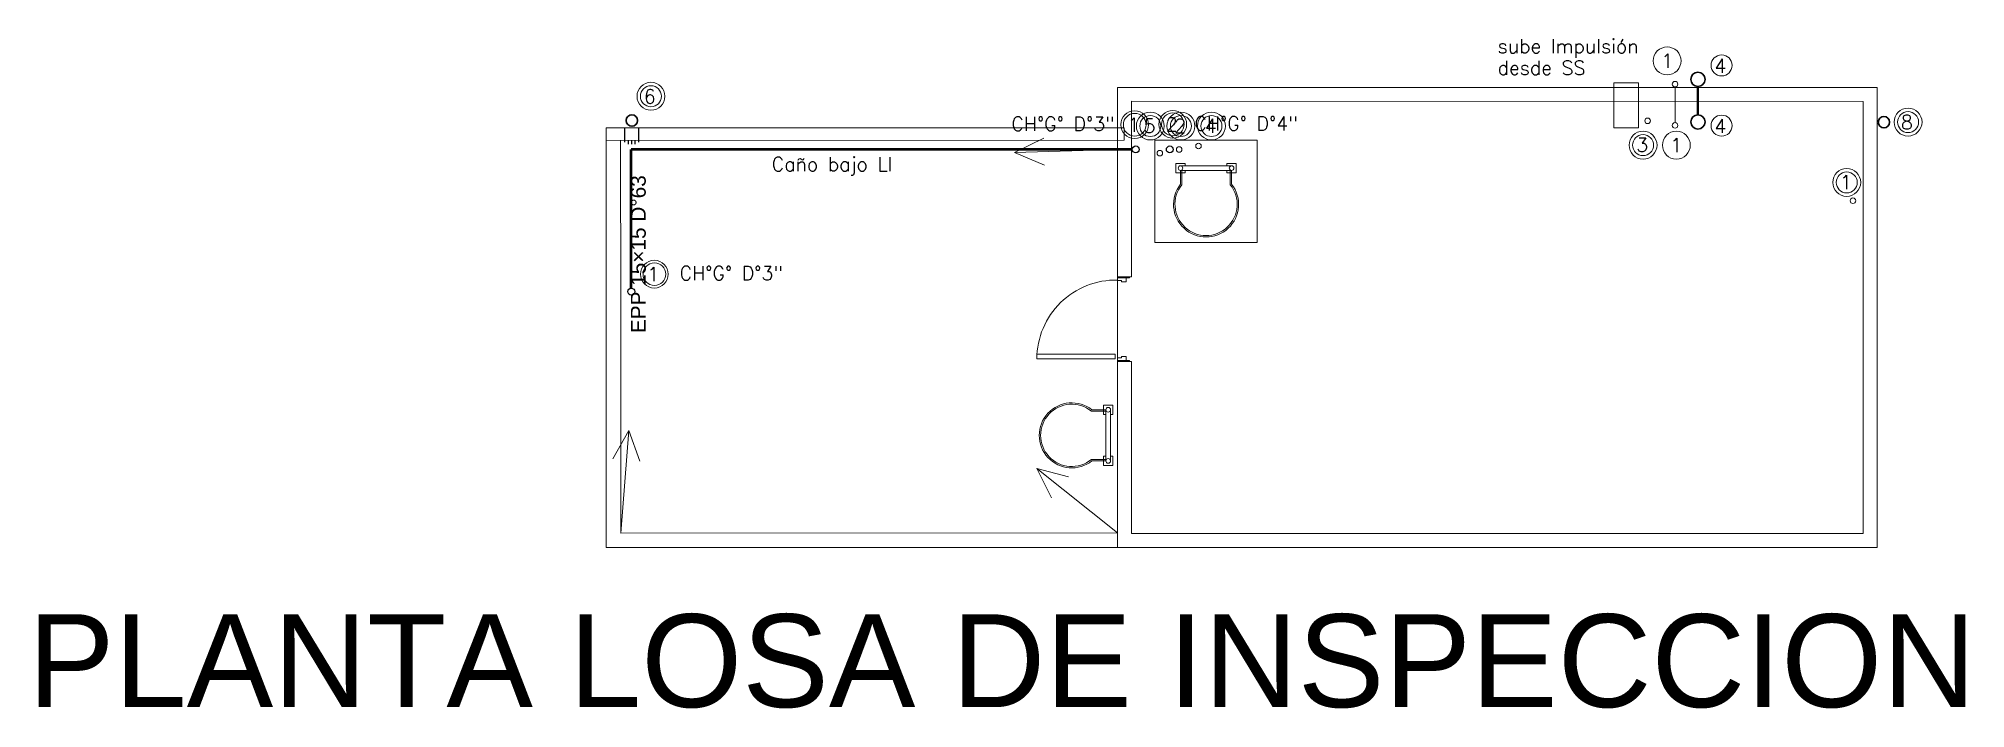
# Model space of a CAD drawing. Header units: millimetres. Extents: x 539 to 842, y -453 to -96.
# Drawn here: x 800.35 to 821.08, y -178.98 to -171.77 of the extents above; entities that cross this region are included whole.
import ezdxf
from ezdxf.enums import TextEntityAlignment as Align

# ---------------------------------------------------------------- set-up
doc = ezdxf.new("R2010")
doc.units = ezdxf.units.MM
doc.header["$LTSCALE"] = 0.1
doc.linetypes.add('ACAD_ISO02W100', pattern=[15, 12, -3])
doc.linetypes.add('CONTINUA', pattern=[0])
doc.layers.get('0').update_dxf_attribs({"lineweight": 5})
for name, color, linetype, lineweight in [('00-Agua Fria', 5, 'ACAD_ISO02W100', 20), ('00-Texto AF', 7, 'Continuous', 18), ('00_Incendio_Cañeria', 1, 'Continuous', 30), ('00_Incendio_Montantes', 1, 'Continuous', 30), ('00_Incendio_Numeracion Montantes', 1, 'Continuous', 30), ('00_Incendio_Textos', 7, 'Continuous', 13), ('A-DETL-GENF', 7, 'Continuous', 5), ('A-DOOR', 7, 'Continuous', 5), ('A-Texto Pluvial', 7, 'Continuous', 20), ('A-WALL', 7, 'Continuous', 5)]:
    doc.layers.add(name, color=color, linetype=linetype, lineweight=lineweight)
for name, color, linetype in [('00-Pluvial', 40, 'Continuous'), ('00-Ventilacion', 3, 'Continuous'), ('Textos', 7, 'Continuous')]:
    doc.layers.add(name, color=color, linetype=linetype)
doc.styles.add('Arial', font='arial.ttf', dxfattribs={"height": 0.245883})
doc.styles.add('Romans', font='romans.shx')
doc.styles.get("Standard").update_dxf_attribs({"font": 'arial.ttf'})

msp = doc.modelspace()

# ---------------------------------------------------------------- texts
at = {"color": 8, "insert": (800.237, -177.964), "char_height": 1, "attachment_point": 1}
msp.add_mtext_dynamic_manual_height_columns('PLANTA LOSA DE INSPECCION', width=25.75024, gutter_width=12.5, heights=[0], dxfattribs=at)
at = {"layer": '00-Texto AF', "style": 'Romans'}
for s, p in [('sube Impulsión', (816.048, -171.928)), ('desde SS', (816.048, -172.162))]:
    msp.add_text(s, height=0.15, dxfattribs=at).set_placement(p)
for s, rotation, p in [('1', 360, (817.872, -172.011)), ('1', 360, (817.971, -172.918)), ('Caño bajo LI', 0, (808.888, -173.121))]:
    msp.add_text(s, height=0.15, rotation=rotation, dxfattribs=at).set_placement(p, align=Align.MIDDLE_CENTER)
for s, p in [('5', (812.239, -172.784)), ('2', (812.568, -172.784)), ('4', (812.897, -172.784)), ('3', (817.54, -172.99)), ('1', (819.731, -173.39))]:
    msp.add_text(s, height=0.15, rotation=360, dxfattribs=at).set_placement(p)
at = {"layer": '00_Incendio_Textos', "lineweight": 18, "char_height": 0.15, "attachment_point": 3}
for s, insert in [('\\A1;{\\Fromans|c0;CH°G° D°3\\H1x;"}', (811.929, -172.613)), ('\\A1;{\\Fromans|c0;CH°G° D°4"}', (813.898, -172.609)), ('\\A1;{\\Fromans|c0;CH°G° D°3\\H1x;"}', (808.36, -174.221))]:
    msp.add_mtext_dynamic_manual_height_columns(s, width=1.33303, gutter_width=12.5, heights=[0], dxfattribs=dict(at, insert=insert))
at = {"layer": '00_Incendio_Textos', "color": 7, "style": 'Romans', "flags": 8}
for tag, p in [('1', (812.131, -172.698)), ('2', (812.542, -172.694)), ('1', (806.965, -174.306))]:
    msp.add_attdef(tag, text='1', height=0.15, dxfattribs=at).set_placement(p, align=Align.MIDDLE_CENTER)
at = {"layer": 'A-Texto Pluvial', "style": 'Arial'}
msp.add_text('EPP 15×15 D°63', height=0.16, rotation=90, dxfattribs=at).set_placement((806.884, -174.94))
at = {"layer": 'Textos', "style": 'Romans'}
for s, p in [('4', (818.38, -172.139)), ('6', (806.863, -172.47)), ('4', (818.38, -172.787)), ('8', (820.387, -172.747))]:
    msp.add_text(s, height=0.15, rotation=360, dxfattribs=at).set_placement(p)

# ---------------------------------------------------------------- blocks, each defined once
blk = doc.blocks.new('JW_Interior_Door_Fire_810_Single_1_0 - Puerta contra Incendio-1442120-MUN-2-TORRE- 5_ Piso __12_11_')
at = {"layer": 'A-DETL-GENF', "color": 8}
for p, q in [((-0.445, 0.027), (-0.403, 0.027)), ((-0.445, -0.065), (-0.445, 0.027)), ((-0.403, 0.027), (-0.403, -0.0235)), ((0.403, 0.027), (0.445, 0.027)), ((0.403, -0.0235), (0.403, 0.027)), ((0.445, 0.027), (0.445, -0.065)), ((-0.415, -0.065), (-0.445, -0.065)), ((-0.415, -0.0235), (-0.415, -0.065)), ((-0.403, -0.0235), (-0.415, -0.0235)), ((0.3762, -0.0918), (0.4272, -0.0918)), ((0.3762, -0.9328), (0.3762, -0.0918)), ((0.415, -0.0235), (0.403, -0.0235)), ((0.415, -0.065), (0.415, -0.0235)), ((0.445, -0.065), (0.415, -0.065)), ((0.4272, -0.0918), (0.4272, -0.9328)), ((0.4272, -0.9328), (0.3762, -0.9328))]:
    blk.add_line(p, q, dxfattribs=at)
blk.add_arc((0.4303, -0.0815), 0.8513, 178.88942, 269.79136, dxfattribs=at)
at = {"layer": 'A-DOOR', "color": 8, "lineweight": 18}
for p, q in [((-0.455, -0.065), (-0.455, 0.065)), ((-0.455, 0.065), (-0.445, 0.065)), ((-0.445, 0.065), (-0.445, 0.027)), ((0.445, 0.065), (0.455, 0.065)), ((0.445, 0.027), (0.445, 0.065)), ((0.455, 0.065), (0.455, -0.065)), ((-0.445, -0.065), (-0.455, -0.065)), ((0.455, -0.065), (0.445, -0.065))]:
    blk.add_line(p, q, dxfattribs=at)
blk = doc.blocks.new('1-losa Inspeccion Final')
at = {"color": 8, "lineweight": 18}
for p, q in [((848.74, -172.248), (848.477, -172.248)), ((848.477, -172.732), (848.477, -172.248)), ((848.74, -172.732), (848.74, -172.248)), ((837.636, -174.808), (837.634, -172.748)), ((837.793, -174.648), (837.791, -172.865)), ((848.477, -172.732), (848.74, -172.732)), ((843.266, -174.335), (843.286, -174.335)), ((837.793, -174.648), (837.794, -177.09)), ((837.636, -174.808), (837.637, -177.248)), ((843.136, -175.166), (843.136, -175.324)), ((843.266, -175.245), (843.286, -175.245)), ((843.136, -177.089), (837.794, -177.091)), ((844.936, -177.096), (851.158, -177.096)), ((843.136, -177.246), (837.637, -177.248)), ((851.168, -177.246), (845.086, -177.246))]:
    blk.add_line(p, q, dxfattribs=at)
for points in [[(843.136, -177.246), (851.308, -177.246), (851.308, -172.297), (843.136, -172.297)], [(837.634, -172.732), (843.207, -172.731), (843.207, -172.866), (837.634, -172.867)]]:
    blk.add_lwpolyline(points, close=True, dxfattribs=at)
for points in [[(843.286, -175.245), (843.286, -177.096), (851.158, -177.096), (851.158, -172.447), (843.286, -172.446), (843.286, -174.335)], [(843.864, -173.189), (843.864, -173.214), (843.764, -173.214), (843.764, -173.114), (843.864, -173.114), (843.864, -173.139)], [(844.364, -173.139), (843.814, -173.139)], [(843.814, -173.189), (844.364, -173.189)], [(844.314, -173.189), (844.314, -173.214), (844.414, -173.214), (844.414, -173.114), (844.314, -173.114), (844.314, -173.139)], [(843.011, -175.815), (842.986, -175.815), (842.986, -175.715), (843.086, -175.715), (843.086, -175.815), (843.061, -175.815)], [(843.011, -175.765), (843.011, -176.315)], [(843.061, -176.315), (843.061, -175.765)], [(843.011, -176.265), (842.986, -176.265), (842.986, -176.365), (843.086, -176.365), (843.086, -176.265), (843.061, -176.265)]]:
    blk.add_lwpolyline(points, dxfattribs=at)
at = {"color": 8, "linetype": 'Continuous', "lineweight": 18}
blk.add_lwpolyline([(843.539, -172.864), (844.639, -172.864), (844.639, -173.964), (843.539, -173.964)], close=True, dxfattribs=at)
for points in [[(844.364, -173.189), (844.364, -173.339, -2.060023), (843.814, -173.339), (843.814, -173.189)], [(844.349, -173.189), (844.349, -173.344, -2.100947), (843.829, -173.344), (843.829, -173.189)], [(843.011, -176.315), (842.861, -176.315, -2.060023), (842.861, -175.765), (843.011, -175.765)], [(843.011, -176.3), (842.855, -176.3, -2.100947), (842.855, -175.78), (843.011, -175.78)]]:
    blk.add_lwpolyline(points, format="xyb", dxfattribs=at)
at = {"color": 8, "lineweight": 18}
for centre in [(843.814, -173.164), (844.364, -173.164), (843.036, -175.765), (843.036, -176.315)]:
    blk.add_circle(centre, 0.025, dxfattribs=at)
at = {"color": 8, "lineweight": 18, "rotation": 270.0049562664576}
blk.add_blockref('JW_Interior_Door_Fire_810_Single_1_0 - Puerta contra Incendio-1442120-MUN-2-TORRE- 5_ Piso __12_11_', (843.201, -174.79), dxfattribs=at)

# ---------------------------------------------------------------- linework, layer by layer
at = {"layer": '00-Agua Fria', "linetype": 'Continuous'}
msp.add_lwpolyline([(817.957, -172.675), (817.957, -172.292)], dxfattribs=at)
at = {"layer": '00-Agua Fria', "linetype": 'CONTINUA', "lineweight": 20}
for centre, radius in [((817.872, -172.011), 0.15), ((817.957, -172.262), 0.03), ((812.312, -172.712), 0.15), ((812.312, -172.712), 0.113), ((812.641, -172.712), 0.15), ((812.641, -172.712), 0.113), ((812.97, -172.712), 0.15), ((812.97, -172.712), 0.113), ((817.662, -172.656), 0.03), ((817.957, -172.705), 0.03), ((817.613, -172.918), 0.15), ((817.613, -172.918), 0.113), ((817.971, -172.918), 0.15), ((812.414, -173.004), 0.03), ((812.622, -172.965), 0.03), ((812.83, -172.927), 0.03), ((819.804, -173.319), 0.15), ((819.804, -173.319), 0.113), ((819.871, -173.516), 0.03)]:
    msp.add_circle(centre, radius, dxfattribs=at)
at = {"layer": '00-Pluvial', "lineweight": 25}
for p, q in [((806.66, -172.886), (806.66, -172.732)), ((806.7, -172.906), (806.7, -172.867)), ((806.735, -172.906), (806.735, -172.867)), ((806.769, -172.906), (806.769, -172.867)), ((806.81, -172.886), (806.81, -172.732))]:
    msp.add_line(p, q, dxfattribs=at)
at = {"layer": '00-Pluvial', "lineweight": 20}
for p, q in [((810.851, -172.996), (811.168, -172.844)), ((811.959, -172.965), (810.851, -172.996)), ((810.851, -172.996), (811.173, -173.135)), ((806.702, -175.986), (806.529, -176.292)), ((806.617, -177.091), (806.702, -175.986)), ((806.702, -175.986), (806.82, -176.317)), ((811.959, -177.089), (811.092, -176.398)), ((811.092, -176.398), (811.248, -176.713)), ((811.092, -176.398), (811.432, -176.486))]:
    msp.add_line(p, q, dxfattribs=at)
for centre, radius in [((806.94, -172.392), 0.15), ((806.94, -172.392), 0.113), ((820.464, -172.67), 0.15), ((820.464, -172.67), 0.113)]:
    msp.add_circle(centre, radius, dxfattribs=at)
at = {"layer": '00-Pluvial', "lineweight": 30}
for centre in [(806.735, -172.653), (820.204, -172.671)]:
    msp.add_circle(centre, 0.0612, dxfattribs=at)
at = {"layer": '00-Ventilacion', "linetype": 'ACAD_ISO02W100', "lineweight": 40, "ltscale": 3}
msp.add_lwpolyline([(818.203, -172.591), (818.203, -172.287)], dxfattribs=at)
at = {"layer": '00-Ventilacion', "color": 3, "lineweight": 20}
for centre in [(818.458, -172.06), (818.458, -172.708)]:
    msp.add_circle(centre, 0.113, dxfattribs=at)
at = {"layer": '00-Ventilacion', "lineweight": 30}
for centre in [(818.203, -172.21), (818.203, -172.668)]:
    msp.add_circle(centre, 0.0765, dxfattribs=at)
at = {"layer": '00_Incendio_Cañeria', "lineweight": 50}
for points in [[(806.728, -174.457), (806.728, -172.964)], [(812.118, -172.964), (806.728, -172.964)]]:
    msp.add_lwpolyline(points, dxfattribs=at)
at = {"layer": '00_Incendio_Montantes', "lineweight": 25}
for centre in [(812.155, -172.964), (812.522, -172.964), (806.728, -174.494)]:
    msp.add_circle(centre, 0.037, dxfattribs=at)
at = {"layer": '00_Incendio_Numeracion Montantes', "lineweight": 20}
for centre, radius in [((812.144, -172.698), 0.149), ((812.144, -172.698), 0.122), ((812.554, -172.694), 0.149), ((812.554, -172.694), 0.122), ((806.977, -174.306), 0.149), ((806.977, -174.306), 0.122)]:
    msp.add_circle(centre, radius, dxfattribs=at)
at = {"layer": 'A-WALL', "color": 2, "lineweight": 25}
msp.add_line((811.959, -174.946), (811.959, -174.946), dxfattribs=at)
msp.add_line((811.959, -174.946), (811.959, -174.946), dxfattribs=at)

# ---------------------------------------------------------------- block references
at = {"color": 2, "linetype": 'CONTINUA', "lineweight": 13}
msp.add_blockref('1-losa Inspeccion Final', (-31.177, 0), dxfattribs=at)

msp.set_redraw_order([(e.dxf.handle, doc.entitydb.next_handle()) for e in msp.query("TEXT MTEXT ATTDEF DIMENSION ARC_DIMENSION")])  # texts and dimensions are drawn at this point

doc.saveas('drawing.dxf')
